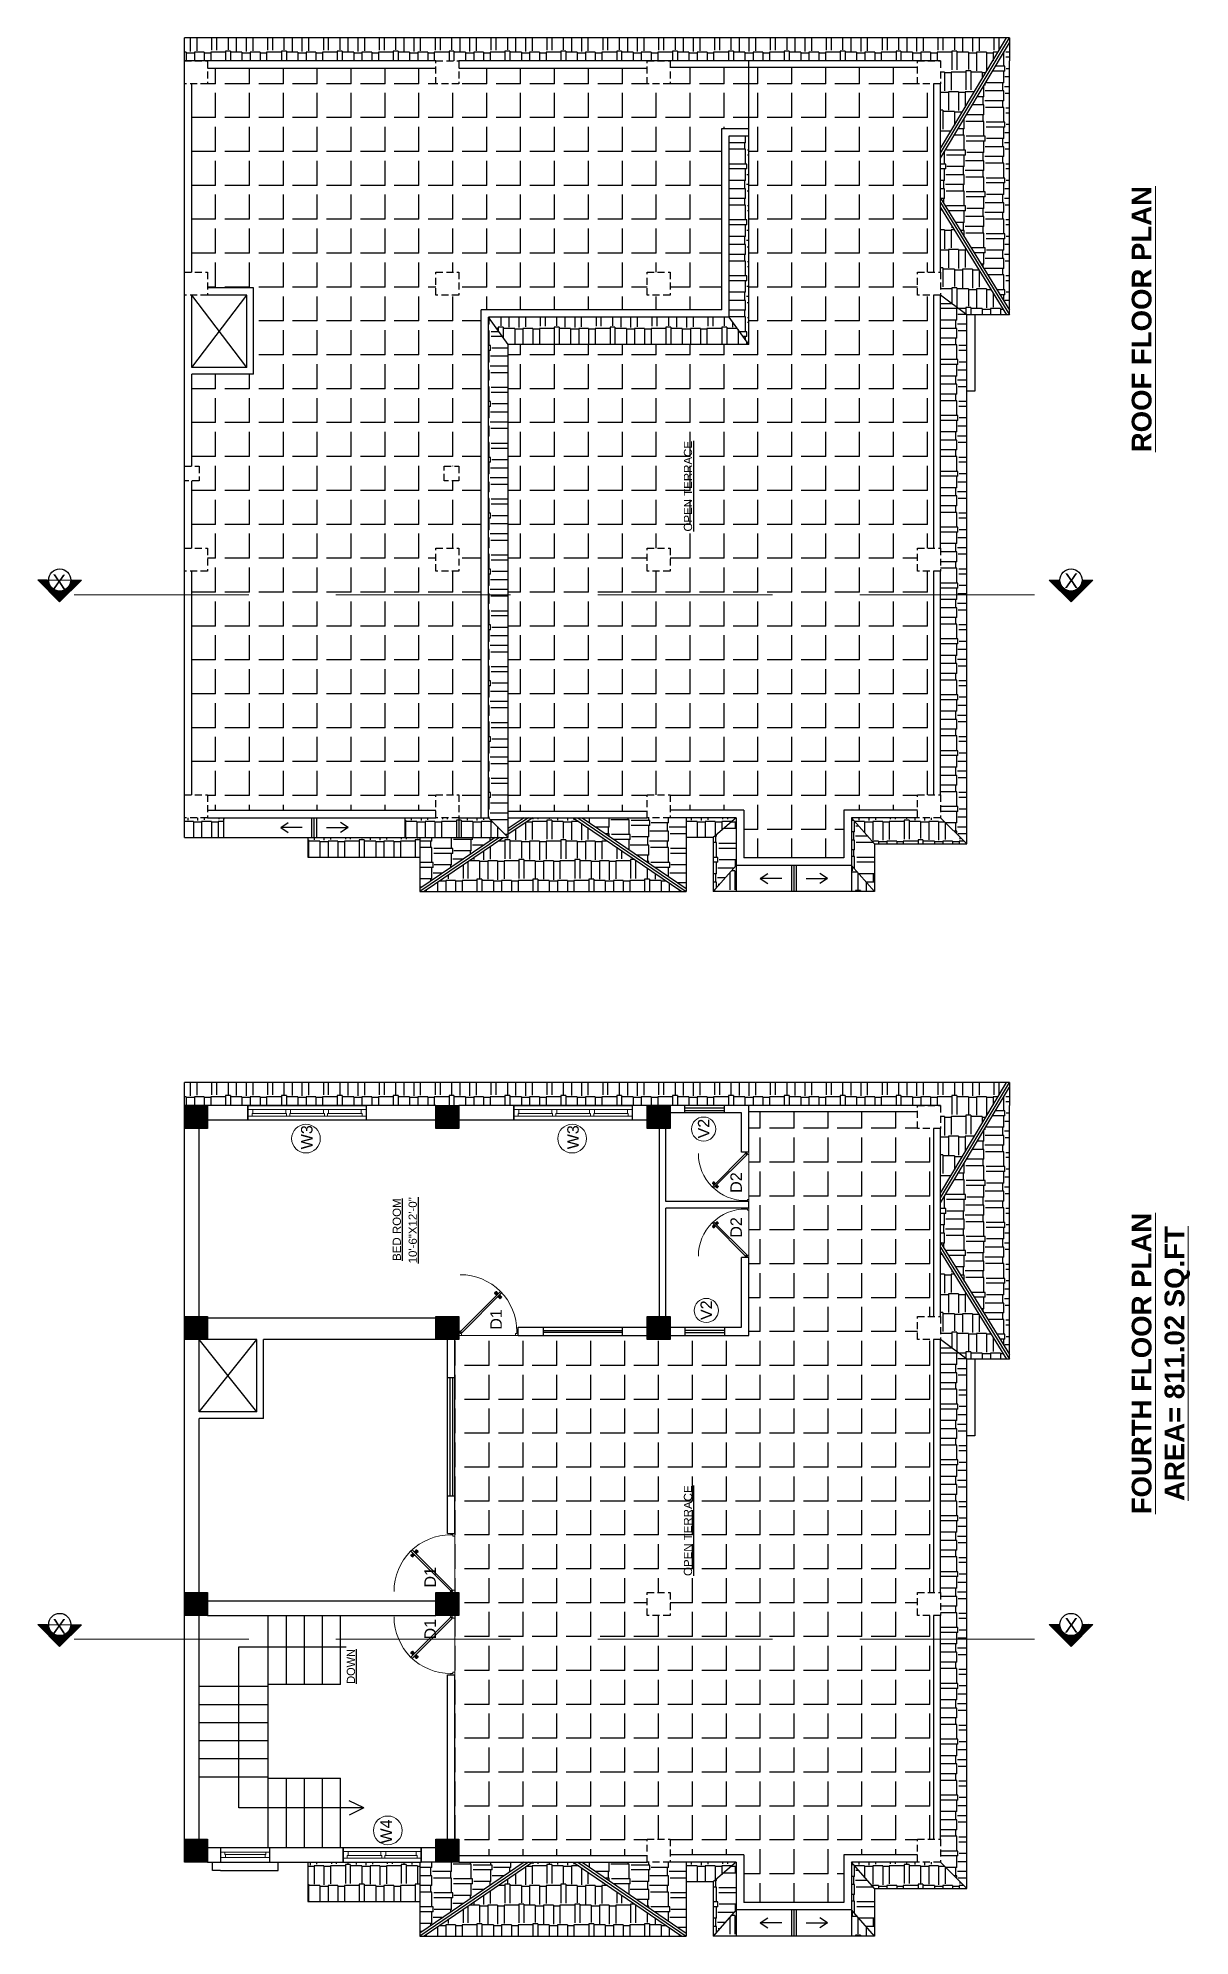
# Model space of a CAD drawing. Header units: inches. Extents: x 1397 to 20304, y -27267 to -746.
# Drawn here: x 13677 to 14378, y -17411 to -16256 of the extents above; entities that cross this region are included whole.
import ezdxf

# ---------------------------------------------------------------- set-up
doc = ezdxf.new("R2010")
doc.units = ezdxf.units.IN
doc.header["$LTSCALE"] = 17
doc.header["$MEASUREMENT"] = 0
doc.linetypes.add('21_FP_00$0$HIDDEN', pattern=[0.375, 0.25, -0.125])
doc.linetypes.add('PHANTOM2', pattern=[1.25, 0.625, -0.125, 0.125, -0.125, 0.125, -0.125])
for name, color, linetype, lineweight in [('25 BOT BAR', 12, 'Continuous', 25), ('aa_section_line', 2, 'PHANTOM2', 13), ('DOOR & WIN', 1, 'Continuous', 25), ('OUTLINE', 1, 'Continuous', 25), ('PUERTAS', 7, 'Continuous', 9), ('TEXT', 231, 'Continuous', 20), ('WINDOW FRAME PLAN', 162, 'Continuous', 18)]:
    doc.layers.add(name, color=color, linetype=linetype, lineweight=lineweight)
doc.layers.add('A-Sect-Iden', color=111, linetype='Continuous')
doc.styles.add('DIMTEXT', font='arial.ttf', dxfattribs={"height": 6})
doc.styles.add('HEADING', font='swissel.ttf')
pattern_1 = [(180, (-7395.324, -27376.466), (-25.5, -12), [6, -5, 7, -3, 9, -4]), (180, (-7401.324, -27376.966), (-25.5, -12), [5, -19, 4, -6]), (180, (-7413.324, -27375.716), (-25.5, -12), [3, -31]), (270, (-7395.324, -27376.466), (8.5, -12), [11.5, -36.5]), (270, (-7401.324, -27376.466), (8.5, -12), [11.25, -36.75]), (270, (-7406.324, -27376.466), (8.5, -12), [10.5, -37.5]), (270, (-7413.324, -27375.716), (8.5, -12), [11.5, -36.5]), (270, (-7416.324, -27375.716), (8.5, -12), [11.5, -36.5]), (270, (-7425.324, -27376.466), (8.5, -12), [11, -37])]
pattern_2 = [(90, (-7395.324, -27376.466), (-12, 25.5), [6, -5, 7, -3, 9, -4]), (90, (-7395.824, -27370.466), (-12, 25.5), [5, -19, 4, -6]), (90, (-7394.574, -27358.466), (-12, 25.5), [3, -31]), (180, (-7395.324, -27376.466), (-12, -8.5), [11.5, -36.5]), (180, (-7395.324, -27370.466), (-12, -8.5), [11.25, -36.75]), (180, (-7395.324, -27365.466), (-12, -8.5), [10.5, -37.5]), (180, (-7394.574, -27358.466), (-12, -8.5), [11.5, -36.5]), (180, (-7394.574, -27355.466), (-12, -8.5), [11.5, -36.5]), (180, (-7395.324, -27346.466), (-12, -8.5), [11, -37])]
pattern_3 = [(90, (-4627.926, -27376.466), (-12, 25.5), [6, -5, 7, -3, 9, -4]), (90, (-4628.426, -27370.466), (-12, 25.5), [5, -19, 4, -6]), (90, (-4627.176, -27358.466), (-12, 25.5), [3, -31]), (180, (-4627.926, -27376.466), (-12, -8.5), [11.5, -36.5]), (180, (-4627.926, -27370.466), (-12, -8.5), [11.25, -36.75]), (180, (-4627.926, -27365.466), (-12, -8.5), [10.5, -37.5]), (180, (-4627.176, -27358.466), (-12, -8.5), [11.5, -36.5]), (180, (-4627.176, -27355.466), (-12, -8.5), [11.5, -36.5]), (180, (-4627.926, -27346.466), (-12, -8.5), [11, -37])]
pattern_4 = [(180, (-4627.926, -27376.466), (-25.5, -12), [6, -5, 7, -3, 9, -4]), (180, (-4633.926, -27376.966), (-25.5, -12), [5, -19, 4, -6]), (180, (-4645.926, -27375.716), (-25.5, -12), [3, -31]), (270, (-4627.926, -27376.466), (8.5, -12), [11.5, -36.5]), (270, (-4633.926, -27376.466), (8.5, -12), [11.25, -36.75]), (270, (-4638.926, -27376.466), (8.5, -12), [10.5, -37.5]), (270, (-4645.926, -27375.716), (8.5, -12), [11.5, -36.5]), (270, (-4648.926, -27375.716), (8.5, -12), [11.5, -36.5]), (270, (-4657.926, -27376.466), (8.5, -12), [11, -37])]
pattern_5 = [(180, (-6502.005, -28223.388), (-25.5, -12), [6, -5, 7, -3, 9, -4]), (180, (-6508.005, -28223.888), (-25.5, -12), [5, -19, 4, -6]), (180, (-6520.005, -28222.638), (-25.5, -12), [3, -31]), (270, (-6502.005, -28223.3884), (8.5, -12), [11.5, -36.5]), (270, (-6508.005, -28223.3884), (8.5, -12), [11.25, -36.75]), (270, (-6513.005, -28223.3884), (8.5, -12), [10.5, -37.5]), (270, (-6520.005, -28222.6384), (8.5, -12), [11.5, -36.5]), (270, (-6523.005, -28222.6384), (8.5, -12), [11.5, -36.5]), (270, (-6532.005, -28223.3884), (8.5, -12), [11, -37])]
pattern_6 = [(90, (-6502.005, -28223.388), (-12, 25.5), [6, -5, 7, -3, 9, -4]), (90, (-6502.505, -28217.388), (-12, 25.5), [5, -19, 4, -6]), (90, (-6501.255, -28205.388), (-12, 25.5), [3, -31]), (180, (-6502.005, -28223.3884), (-12, -8.5), [11.5, -36.5]), (180, (-6502.005, -28217.3884), (-12, -8.5), [11.25, -36.75]), (180, (-6502.005, -28212.3884), (-12, -8.5), [10.5, -37.5]), (180, (-6501.255, -28205.3884), (-12, -8.5), [11.5, -36.5]), (180, (-6501.255, -28202.3884), (-12, -8.5), [11.5, -36.5]), (180, (-6502.005, -28193.3884), (-12, -8.5), [11, -37])]
pattern_7 = [(90, (-8572.38, -26740.841), (-12, 25.5), [6, -5, 7, -3, 9, -4]), (90, (-8572.88, -26734.841), (-12, 25.5), [5, -19, 4, -6]), (90, (-8571.63, -26722.841), (-12, 25.5), [3, -31]), (180, (-8572.3795, -26740.841), (-12, -8.5), [11.5, -36.5]), (180, (-8572.3795, -26734.841), (-12, -8.5), [11.25, -36.75]), (180, (-8572.3795, -26729.841), (-12, -8.5), [10.5, -37.5]), (180, (-8571.6295, -26722.841), (-12, -8.5), [11.5, -36.5]), (180, (-8571.6295, -26719.841), (-12, -8.5), [11.5, -36.5]), (180, (-8572.3795, -26710.841), (-12, -8.5), [11, -37])]
pattern_8 = [(90, (-8572.38, -26740.84), (-20.625, 1e-15), [15, -5.625]), (180, (-8572.38, -26740.84), (-3e-15, -20.625), [15, -5.625])]
pattern_9 = [(180, (-7395.324, -26740.841), (-25.5, -12), [6, -5, 7, -3, 9, -4]), (180, (-7401.324, -26741.341), (-25.5, -12), [5, -19, 4, -6]), (180, (-7413.324, -26740.091), (-25.5, -12), [3, -31]), (270, (-7395.324, -26740.841), (8.5, -12), [11.5, -36.5]), (270, (-7401.324, -26740.841), (8.5, -12), [11.25, -36.75]), (270, (-7406.324, -26740.841), (8.5, -12), [10.5, -37.5]), (270, (-7413.324, -26740.091), (8.5, -12), [11.5, -36.5]), (270, (-7416.324, -26740.091), (8.5, -12), [11.5, -36.5]), (270, (-7425.324, -26740.841), (8.5, -12), [11, -37])]
pattern_10 = [(180, (-8572.38, -26740.841), (-25.5, -12), [6, -5, 7, -3, 9, -4]), (180, (-8578.38, -26741.341), (-25.5, -12), [5, -19, 4, -6]), (180, (-8590.38, -26740.091), (-25.5, -12), [3, -31]), (270, (-8572.3795, -26740.841), (8.5, -12), [11.5, -36.5]), (270, (-8578.3795, -26740.841), (8.5, -12), [11.25, -36.75]), (270, (-8583.3795, -26740.841), (8.5, -12), [10.5, -37.5]), (270, (-8590.3795, -26740.091), (8.5, -12), [11.5, -36.5]), (270, (-8593.3795, -26740.091), (8.5, -12), [11.5, -36.5]), (270, (-8602.3795, -26740.841), (8.5, -12), [11, -37])]
pattern_11 = [(90, (-7395.324, -26740.841), (-12, 25.5), [6, -5, 7, -3, 9, -4]), (90, (-7395.824, -26734.841), (-12, 25.5), [5, -19, 4, -6]), (90, (-7394.574, -26722.841), (-12, 25.5), [3, -31]), (180, (-7395.324, -26740.841), (-12, -8.5), [11.5, -36.5]), (180, (-7395.324, -26734.841), (-12, -8.5), [11.25, -36.75]), (180, (-7395.324, -26729.841), (-12, -8.5), [10.5, -37.5]), (180, (-7394.574, -26722.841), (-12, -8.5), [11.5, -36.5]), (180, (-7394.574, -26719.841), (-12, -8.5), [11.5, -36.5]), (180, (-7395.324, -26710.841), (-12, -8.5), [11, -37])]
pattern_12 = [(90, (-4627.926, -26740.841), (-12, 25.5), [6, -5, 7, -3, 9, -4]), (90, (-4628.426, -26734.841), (-12, 25.5), [5, -19, 4, -6]), (90, (-4627.176, -26722.841), (-12, 25.5), [3, -31]), (180, (-4627.926, -26740.841), (-12, -8.5), [11.5, -36.5]), (180, (-4627.926, -26734.841), (-12, -8.5), [11.25, -36.75]), (180, (-4627.926, -26729.841), (-12, -8.5), [10.5, -37.5]), (180, (-4627.176, -26722.841), (-12, -8.5), [11.5, -36.5]), (180, (-4627.176, -26719.841), (-12, -8.5), [11.5, -36.5]), (180, (-4627.926, -26710.841), (-12, -8.5), [11, -37])]
pattern_13 = [(180, (-4627.926, -26740.841), (-25.5, -12), [6, -5, 7, -3, 9, -4]), (180, (-4633.926, -26741.341), (-25.5, -12), [5, -19, 4, -6]), (180, (-4645.926, -26740.091), (-25.5, -12), [3, -31]), (270, (-4627.926, -26740.841), (8.5, -12), [11.5, -36.5]), (270, (-4633.926, -26740.841), (8.5, -12), [11.25, -36.75]), (270, (-4638.926, -26740.841), (8.5, -12), [10.5, -37.5]), (270, (-4645.926, -26740.091), (8.5, -12), [11.5, -36.5]), (270, (-4648.926, -26740.091), (8.5, -12), [11.5, -36.5]), (270, (-4657.926, -26740.841), (8.5, -12), [11, -37])]
pattern_14 = [(180, (-6502.005, -27587.763), (-25.5, -12), [6, -5, 7, -3, 9, -4]), (180, (-6508.005, -27588.263), (-25.5, -12), [5, -19, 4, -6]), (180, (-6520.005, -27587.013), (-25.5, -12), [3, -31]), (270, (-6502.005, -27587.763), (8.5, -12), [11.5, -36.5]), (270, (-6508.005, -27587.763), (8.5, -12), [11.25, -36.75]), (270, (-6513.005, -27587.763), (8.5, -12), [10.5, -37.5]), (270, (-6520.005, -27587.013), (8.5, -12), [11.5, -36.5]), (270, (-6523.005, -27587.013), (8.5, -12), [11.5, -36.5]), (270, (-6532.005, -27587.763), (8.5, -12), [11, -37])]
pattern_15 = [(90, (-6502.005, -27587.763), (-12, 25.5), [6, -5, 7, -3, 9, -4]), (90, (-6502.505, -27581.763), (-12, 25.5), [5, -19, 4, -6]), (90, (-6501.255, -27569.763), (-12, 25.5), [3, -31]), (180, (-6502.005, -27587.763), (-12, -8.5), [11.5, -36.5]), (180, (-6502.005, -27581.763), (-12, -8.5), [11.25, -36.75]), (180, (-6502.005, -27576.763), (-12, -8.5), [10.5, -37.5]), (180, (-6501.255, -27569.763), (-12, -8.5), [11.5, -36.5]), (180, (-6501.255, -27566.763), (-12, -8.5), [11.5, -36.5]), (180, (-6502.005, -27557.763), (-12, -8.5), [11, -37])]

msp = doc.modelspace()

# ---------------------------------------------------------------- texts
at = {"layer": 'A-Sect-Iden', "ltscale": 0.5, "char_height": 9, "width": 12.25, "attachment_point": 5, "style": 'HEADING'}
for insert, rotation in [((13689.9, -16587.1), 359.2631), ((14305.8, -16586.4), 359.8551), ((13689.9, -17222.7), 359.2631), ((14305.8, -17222.1), 359.8551)]:
    msp.add_mtext('X', dxfattribs=dict(at, insert=insert, rotation=rotation))
at = {"layer": 'DOOR & WIN', "char_height": 5, "attachment_point": 5, "rotation": 90}
for s, insert in [('{\\fArial TUR|b0|i0|c0|p34;\\L\\C7;OPEN TERRACE}', (14072.6, -16528.9)), ('{\\fArial TUR|b0|i0|c0|p34;\\L\\C7;BED ROOM}', (13895.4, -16981.3)), ('{\\fArial TUR|b0|i0|c0|p34;\\L\\C7;10\'-6"X12\'-0"}', (13905.1, -16981.7)), ('{\\fArial TUR|b0|i0|c0|p34;\\L\\C7;OPEN TERRACE}', (14072.6, -17164.5)), ('{\\L\\C7;DOWN}', (13867.5, -17247.1))]:
    msp.add_mtext(s, dxfattribs=dict(at, insert=insert))
at = {"layer": 'TEXT', "style": 'DIMTEXT'}
for s, p in [('W3', (13844.1, -16932.4)), ('W3', (14006.1, -16932.4)), ('V2', (14085.6, -16925.8)), ('D2', (14105.4, -16958.9)), ('D2', (14105.4, -16986.2)), ('V2', (14087.2, -17036.3)), ('D1', (13959.3, -17042.2)), ('D1', (13919.2, -17199.1)), ('D1', (13919.2, -17230.7)), ('W4', (13892.4, -17354.9))]:
    msp.add_text(s, height=7, rotation=90, dxfattribs=at).set_placement(p)
at = {"layer": 'TEXT', "char_height": 12, "width": 396.298, "attachment_point": 2, "rotation": 90}
for s, insert in [('{\\fArial|b1|i0|c0|p34;\\LROOF FLOOR PLAN }', (14342.6, -16427.2)), ('{\\fArial|b1|i0|c0|p34;\\LFOURTH FLOOR PLAN \\PAREA= 811.02 SQ.FT}', (14342.6, -17062.8))]:
    msp.add_mtext(s, dxfattribs=dict(at, insert=insert))

# ---------------------------------------------------------------- blocks, each defined once
blk = doc.blocks.new('ffddd')
at = {"layer": 'DOOR & WIN'}
for p, q in [((-13345.3, -2388.1), (-13345.3, -2316.1)), ((-13336.3, -2316.1), (-13345.3, -2316.1)), ((-13336.3, -2316.1), (-13336.3, -2388.1)), ((-13336.3, -2388.1), (-13345.3, -2388.1)), ((-13336.3, -2388.1), (-13345.3, -2388.1))]:
    blk.add_line(p, q, dxfattribs=at)
at = {"layer": 'WINDOW FRAME PLAN'}
for p, q in [((-13342.8, -2316.1), (-13342.8, -2318.6)), ((-13342.8, -2385.6), (-13342.8, -2318.6)), ((-13342.8, -2318.6), (-13341.3, -2318.6)), ((-13341.3, -2318.6), (-13341.3, -2319.1)), ((-13341.3, -2319.1), (-13341.3, -2339.6)), ((-13341.3, -2319.1), (-13338.8, -2319.1)), ((-13338.8, -2316.1), (-13338.8, -2319.1)), ((-13338.8, -2319.1), (-13338.8, -2385.1)), ((-13342.8, -2339.6), (-13341.3, -2339.6)), ((-13342.8, -2341.6), (-13341.3, -2341.6)), ((-13341.3, -2339.1), (-13338.8, -2339.1)), ((-13341.3, -2341.6), (-13341.3, -2342.1)), ((-13341.3, -2341.6), (-13341.3, -2362.6)), ((-13341.3, -2342.1), (-13338.8, -2342.1)), ((-13342.8, -2362.6), (-13341.3, -2362.6)), ((-13342.8, -2364.6), (-13341.3, -2364.6)), ((-13341.3, -2362.1), (-13338.8, -2362.1)), ((-13341.3, -2362.6), (-13341.3, -2362.1)), ((-13341.3, -2364.6), (-13341.3, -2385.6)), ((-13341.3, -2365.1), (-13338.8, -2365.1)), ((-13342.8, -2388.1), (-13342.8, -2385.6)), ((-13342.8, -2385.6), (-13341.3, -2385.6)), ((-13341.3, -2385.1), (-13338.8, -2385.1)), ((-13341.3, -2385.6), (-13341.3, -2385.1)), ((-13338.8, -2388.1), (-13338.8, -2385.1))]:
    blk.add_line(p, q, dxfattribs=at)
blk = doc.blocks.new('3ft')
at = {"layer": 'PUERTAS', "color": 6}
for p, q in [((1, 2.5), (25.2, 26.7)), ((26, 25.9), (1.8, 1.6)), ((26, 25.9), (25.2, 26.7)), ((0, 2.4), (0, 0)), ((0.7, 2.4), (0, 2.4)), ((1.6, 0), (0, 0)), ((0.7, 1.5), (0.7, 2.4)), ((0.8, 1.5), (0.7, 1.5)), ((0.8, 1.5), (0.8, 2.4)), ((0.8, 1.2), (0.8, 1.5)), ((1.6, 1.2), (0.8, 1.2)), ((1.6, 1.8), (0.9, 2.5)), ((1.6, 1.9), (1, 2.5)), ((1.6, 1.9), (1.6, 1.8)), ((1.8, 1.6), (1.6, 1.8)), ((1.6, 0), (1.6, 1.2)), ((34.4, 0), (34.4, 1.2)), ((34.4, 1.2), (35.2, 1.2)), ((34.4, 0), (36, 0)), ((35.2, 1.2), (35.2, 2.4)), ((35.2, 2.4), (36, 2.4)), ((36, 0), (36, 2.4))]:
    blk.add_line(p, q, dxfattribs=at)
at = {"layer": 'PUERTAS', "color": 8}
for p, q in [((22.6, 24.9), (21.6, 25.7)), ((22.6, 25), (21.7, 25.7)), ((22.7, 25.1), (21.8, 25.9)), ((22.1, 26.3), (22, 26.1)), ((22.9, 25.2), (22, 26.1)), ((22.1, 26.3), (22.3, 26.4)), ((22.3, 26.4), (22.3, 26.4)), ((23.2, 25.5), (22.3, 26.4)), ((23.3, 25.7), (22.5, 26.6)), ((23.5, 25.8), (22.7, 26.8)), ((23.4, 25.8), (22.7, 26.7)), ((22.7, 24.3), (23, 24.8)), ((23, 25), (22.8, 25.1)), ((23, 25), (22.9, 25.2)), ((23, 25), (22.9, 25.1)), ((22.9, 24.5), (23.1, 24.9)), ((23.1, 25.1), (23, 25.2)), ((23.1, 24.8), (23.2, 25)), ((23.3, 25.3), (23.2, 25.4)), ((23.4, 25.4), (23.3, 25.6)), ((23.4, 25.4), (23.3, 25.5)), ((23.4, 25.4), (23.3, 25.5)), ((23.3, 24.9), (23.3, 25.1)), ((23.5, 25.1), (23.3, 25.1)), ((23.6, 25.3), (23.4, 25.2)), ((23.9, 25.5), (23.5, 25.3)), ((24.1, 25.7), (23.6, 25.4)), ((23.6, 23.4), (24.1, 23.7)), ((23.8, 23.6), (24.2, 23.8)), ((24.1, 23.8), (24.3, 23.9)), ((24.2, 24), (24.4, 24)), ((24.2, 23.3), (25, 22.3)), ((24.3, 23.7), (24.4, 23.6)), ((24.3, 23.7), (24.5, 23.6)), ((24.3, 23.6), (24.4, 23.5)), ((24.3, 23.3), (25.1, 22.4)), ((24.4, 24.2), (24.4, 24)), ((24.4, 23.8), (24.5, 23.7)), ((24.4, 23.4), (25.2, 22.5)), ((24.6, 24.3), (24.5, 24.1)), ((24.5, 23.6), (25.4, 22.7)), ((24.8, 24.6), (24.6, 24.2)), ((24.6, 24), (24.7, 23.9)), ((25, 24.8), (24.7, 24.3)), ((24.7, 24.1), (24.8, 23.9)), ((24.7, 24.1), (24.8, 24)), ((24.8, 24.1), (24.9, 24)), ((24.8, 23.8), (25.7, 23)), ((25, 24), (25.9, 23.2)), ((25.1, 24.2), (26.1, 23.4)), ((25.1, 24.1), (26, 23.3)), ((25.6, 22.8), (25.4, 22.7)), ((25.6, 22.8), (25.7, 23)), ((25.7, 23), (25.7, 23)), ((0, 0), (36, 0))]:
    blk.add_line(p, q, dxfattribs=at)
at = {"layer": 'PUERTAS', "color": 1}
for p, q in [((21.7, 25.8), (22.1, 26.3)), ((21.7, 25.7), (22.2, 26.2)), ((21.7, 25.8), (21.7, 25.8)), ((22.5, 25), (21.7, 25.6)), ((22.6, 26.7), (22.1, 26.3)), ((22.7, 26.7), (22.2, 26.2)), ((22.6, 26.7), (22.6, 26.7)), ((22.6, 25), (23, 25.4)), ((22.6, 24.3), (22.9, 24.7)), ((22.6, 24.1), (22.6, 24.1)), ((22.7, 25.1), (22.7, 25.1)), ((23.4, 25.9), (22.8, 26.7)), ((22.8, 25.1), (23.1, 25.3)), ((22.9, 25), (22.8, 25.1)), ((22.9, 24.9), (23.2, 25.2)), ((22.9, 24.8), (22.9, 24.8)), ((22.9, 24.7), (22.9, 24.7)), ((23.4, 25.8), (23, 25.4)), ((23.3, 25.6), (23.1, 25.3)), ((23.5, 25.5), (23.2, 25.2)), ((23.3, 25.7), (23.3, 25.7)), ((23.4, 25.5), (23.3, 25.6)), ((23.4, 23.3), (23.4, 23.3)), ((23.6, 25.5), (23.6, 25.5)), ((23.6, 23.3), (24, 23.6)), ((24.1, 25.8), (23.7, 25.5)), ((23.7, 25.5), (23.7, 25.5)), ((24, 23.6), (24, 23.6)), ((24.1, 23.6), (24.1, 23.6)), ((24.3, 25.8), (24.3, 25.8)), ((24.3, 23.6), (24.5, 23.9)), ((24.3, 23.3), (24.7, 23.7)), ((24.3, 23.6), (24.4, 23.5)), ((24.3, 23.2), (24.9, 22.4)), ((24.4, 23.5), (24.6, 23.8)), ((24.4, 23.4), (24.4, 23.4)), ((24.8, 24.1), (24.5, 23.9)), ((24.9, 24), (24.6, 23.8)), ((25.1, 24.1), (24.7, 23.7)), ((25.1, 24.8), (24.8, 24.4)), ((24.8, 24.4), (24.8, 24.4)), ((24.8, 24.3), (24.8, 24.3)), ((24.8, 24.1), (24.9, 24)), ((25, 24), (25, 24)), ((25.1, 25), (25.1, 25)), ((25.2, 24.1), (26, 23.5)), ((26, 23.4), (25.5, 22.9)), ((26, 23.3), (25.6, 22.8)), ((26, 23.3), (26, 23.3)), ((25, 22.4), (25.5, 22.9)), ((25.1, 22.4), (25.6, 22.8)), ((25.1, 22.4), (25.1, 22.4))]:
    blk.add_line(p, q, dxfattribs=at)
at = {"layer": 'PUERTAS', "color": 2}
for p, q in [((22, 26.1), (22, 26.1)), ((25.4, 22.7), (25.4, 22.7))]:
    blk.add_line(p, q, dxfattribs=at)
at = {"layer": 'PUERTAS', "color": 6}
for radius in [0.155, 0.0752]:
    blk.add_circle((0.8, 2.6), radius, dxfattribs=at)
blk.add_arc((0.8, 2.6), 34.4, 359.7285, 90.0333, dxfattribs=at)
at = {"layer": 'PUERTAS', "color": 1}
for centre, start, end in [((22.5, 25), 231.0764, 315), ((22.7, 24.2), 135, 225), ((22.7, 26.7), 38.9236, 135), ((22.8, 25.1), 225, 315), ((23, 24.9), 135, 219.7428), ((22.9, 24.8), 315, 39.7428), ((23.3, 25.6), 315, 45), ((23.4, 25.9), 315, 38.9236), ((23.5, 23.4), 225, 315), ((23.5, 25.4), 50.2572, 135), ((23.6, 25.5), 230.2572, 315), ((24.1, 23.6), 50.2572, 135), ((24.2, 25.7), 45, 135), ((24.2, 23.7), 230.2572, 315), ((24.3, 23.2), 135, 218.9236), ((24.4, 23.5), 135, 225), ((24.8, 24.3), 135, 219.7428), ((24.7, 24.2), 315, 39.7428), ((24.9, 24), 45, 135), ((25, 24.9), 315, 45), ((25.2, 24.1), 51.0764, 135), ((26, 23.4), 315, 51.0764), ((25, 22.4), 218.9236, 315)]:
    blk.add_arc(centre, 0.08, start, end, dxfattribs=at)
blk = doc.blocks.new('*U2802')
at = {"color": 3, "xscale": -1}
blk.add_blockref('3ft', (42, 0), dxfattribs=at)
blk = doc.blocks.new('*U2795')
at = {"color": 3, "xscale": -1}
blk.add_blockref('3ft', (42, 0), dxfattribs=at)
blk = doc.blocks.new("W4'")
at = {"layer": '25 BOT BAR'}
for p, q in [((9894.3, -8421.4), (9894.3, -8468.9)), ((9903.3, -8421.4), (9903.3, -8468.9))]:
    blk.add_line(p, q, dxfattribs=at)
at = {"layer": 'DOOR & WIN'}
blk.add_line((9903.3, -8421.4), (9894.3, -8421.4), dxfattribs=at)
at = {"layer": 'OUTLINE'}
blk.add_line((9903.3, -8468.9), (9894.3, -8468.9), dxfattribs=at)
at = {"layer": 'WINDOW FRAME PLAN'}
for p, q in [((9896.8, -8421.4), (9896.8, -8423.9)), ((9896.8, -8468.9), (9896.8, -8423.9)), ((9896.8, -8423.9), (9898.3, -8423.9)), ((9898.3, -8423.9), (9898.3, -8424.4)), ((9898.3, -8424.4), (9898.3, -8444.9)), ((9898.3, -8424.4), (9900.8, -8424.4)), ((9900.8, -8421.4), (9900.8, -8424.4)), ((9900.8, -8424.4), (9900.8, -8468.9)), ((9896.8, -8444.9), (9898.3, -8444.9)), ((9896.8, -8446.9), (9898.3, -8446.9)), ((9898.3, -8444.4), (9900.8, -8444.4)), ((9898.3, -8446.9), (9898.3, -8447.4)), ((9898.3, -8446.9), (9898.3, -8466.4)), ((9898.3, -8447.4), (9900.8, -8447.4)), ((9896.8, -8468.9), (9896.8, -8466.4)), ((9896.8, -8466.4), (9898.3, -8466.4)), ((9898.3, -8465.9), (9900.8, -8465.9)), ((9898.3, -8466.4), (9898.3, -8465.9)), ((9900.8, -8468.9), (9900.8, -8465.9))]:
    blk.add_line(p, q, dxfattribs=at)
blk = doc.blocks.new('2ft6in')
at = {"layer": 'PUERTAS', "color": 2}
for p, q in [((0.8, 2.1), (21, 22.3)), ((21.7, 21.6), (1.5, 1.4)), ((18.3, 21.8), (18.3, 21.8)), ((21.7, 21.6), (21, 22.3)), ((21.2, 18.9), (21.2, 18.9)), ((0, 2), (0, 0)), ((0.6, 2), (0, 2)), ((1.3, 0), (0, 0)), ((0.6, 1.3), (0.6, 2)), ((0.7, 1.3), (0.6, 1.3)), ((0.7, 1.3), (0.7, 2)), ((0.7, 1), (0.7, 1.3)), ((1.3, 1), (0.7, 1)), ((1.4, 1.6), (0.8, 2.1)), ((1.3, 1.5), (0.8, 2.1)), ((1.4, 1.6), (1.3, 1.5)), ((1.5, 1.4), (1.3, 1.5)), ((1.3, 0), (1.3, 1)), ((28.7, 0), (28.7, 1)), ((28.7, 1), (29.3, 1)), ((28.7, 0), (30, 0)), ((29.3, 1), (29.3, 2)), ((29.3, 2), (30, 2)), ((30, 0), (30, 2))]:
    blk.add_line(p, q, dxfattribs=at)
at = {"layer": 'PUERTAS', "color": 8}
for p, q in [((18.8, 20.8), (18, 21.4)), ((18.9, 20.8), (18.1, 21.5)), ((19, 20.9), (18.2, 21.6)), ((18.4, 21.9), (18.3, 21.8)), ((19.1, 21), (18.3, 21.7)), ((18.4, 21.9), (18.6, 22)), ((18.6, 22), (18.6, 22)), ((19.3, 21.3), (18.6, 22)), ((19.4, 21.4), (18.8, 22.1)), ((19.6, 21.5), (18.9, 22.3)), ((19.5, 21.5), (18.9, 22.3)), ((18.9, 20.3), (19.2, 20.7)), ((19.1, 20.8), (19, 20.9)), ((19.2, 20.9), (19.1, 21)), ((19.1, 20.8), (19.1, 20.9)), ((19.1, 20.4), (19.3, 20.8)), ((19.3, 20.9), (19.2, 21)), ((19.4, 21.1), (19.3, 21.2)), ((19.3, 20.6), (19.3, 20.8)), ((19.5, 21.2), (19.4, 21.3)), ((19.5, 21.2), (19.4, 21.3)), ((19.5, 21.1), (19.4, 21.2)), ((19.4, 20.8), (19.4, 20.9)), ((19.6, 20.9), (19.4, 20.9)), ((19.7, 21.1), (19.5, 21)), ((20.1, 21.4), (19.6, 21.1)), ((19.9, 21.2), (19.6, 21.1)), ((19.7, 19.5), (20.1, 19.8)), ((19.9, 19.7), (20.2, 19.8)), ((20.1, 19.9), (20.3, 19.9)), ((20.2, 20), (20.3, 20)), ((20.2, 19.7), (20.3, 19.6)), ((20.2, 19.7), (20.3, 19.6)), ((20.2, 19.4), (20.9, 18.7)), ((20.2, 19.4), (20.8, 18.6)), ((20.3, 20.1), (20.4, 20)), ((20.3, 19.8), (20.4, 19.7)), ((20.3, 19.5), (21, 18.8)), ((20.5, 20.3), (20.4, 20.1)), ((20.4, 19.8), (20.4, 19.7)), ((20.7, 20.5), (20.5, 20.2)), ((20.5, 20), (20.6, 19.9)), ((20.5, 19.6), (21.1, 18.9)), ((20.8, 20.6), (20.6, 20.2)), ((20.6, 20.1), (20.7, 20)), ((20.6, 20.1), (20.7, 20)), ((20.6, 20), (20.7, 20)), ((20.7, 19.9), (21.4, 19.2)), ((20.8, 20), (21.6, 19.3)), ((20.9, 20.1), (21.7, 19.5)), ((21, 20.1), (21.7, 19.5)), ((21.3, 19), (21.2, 18.9)), ((21.3, 19), (21.4, 19.1)), ((21.4, 19.2), (21.4, 19.1)), ((0, 0), (30, 0))]:
    blk.add_line(p, q, dxfattribs=at)
at = {"layer": 'PUERTAS', "color": 1}
for p, q in [((18.1, 21.5), (18.5, 21.9)), ((18.1, 21.4), (18.5, 21.9)), ((18.1, 21.5), (18.1, 21.5)), ((18.7, 20.8), (18.1, 21.3)), ((18.9, 22.3), (18.5, 21.9)), ((18.8, 22.2), (18.5, 21.9)), ((18.8, 22.2), (18.8, 22.2)), ((18.8, 20.8), (19.2, 21.2)), ((18.8, 20.2), (19.1, 20.6)), ((18.9, 20.1), (18.8, 20.1)), ((18.9, 20.9), (18.9, 20.9)), ((19.5, 21.6), (19, 22.3)), ((19, 20.9), (19.2, 21.1)), ((19.1, 20.8), (19, 20.9)), ((19.1, 20.8), (19.3, 21)), ((19.1, 20.7), (19.1, 20.7)), ((19.1, 20.6), (19.1, 20.6)), ((19.5, 21.5), (19.2, 21.2)), ((19.5, 21.3), (19.2, 21.1)), ((19.5, 21.2), (19.3, 21)), ((19.4, 21.4), (19.5, 21.4)), ((19.5, 21.2), (19.4, 21.3)), ((19.5, 19.4), (19.5, 19.4)), ((19.6, 21.2), (19.6, 21.2)), ((19.6, 19.4), (20, 19.7)), ((20.1, 21.5), (19.7, 21.2)), ((19.7, 21.2), (19.7, 21.2)), ((20, 19.7), (20, 19.7)), ((20.1, 19.7), (20.1, 19.7)), ((20.2, 21.5), (20.2, 21.5)), ((20.2, 19.7), (20.4, 19.9)), ((20.2, 19.4), (20.6, 19.8)), ((20.2, 19.7), (20.3, 19.6)), ((20.2, 19.3), (20.8, 18.6)), ((20.3, 19.6), (20.5, 19.8)), ((20.3, 19.5), (20.3, 19.5)), ((20.6, 20.1), (20.4, 19.9)), ((20.7, 20), (20.5, 19.8)), ((20.7, 20.2), (20.6, 20.2)), ((20.9, 20.1), (20.6, 19.8)), ((20.6, 20.1), (20.7, 20)), ((20.9, 20.7), (20.7, 20.3)), ((20.7, 20.3), (20.7, 20.3)), ((20.8, 20), (20.8, 20)), ((20.9, 20.8), (20.9, 20.8)), ((20.9, 18.6), (21.3, 19.1)), ((20.9, 18.7), (21.3, 19)), ((20.9, 18.7), (20.9, 18.7)), ((21, 20.1), (21.7, 19.6)), ((21.7, 19.5), (21.3, 19.1)), ((21.7, 19.4), (21.3, 19)), ((21.6, 19.4), (21.7, 19.4))]:
    blk.add_line(p, q, dxfattribs=at)
at = {"layer": 'PUERTAS', "color": 2}
for radius in [0.129, 0.0627]:
    blk.add_circle((0.7, 2.1), radius, dxfattribs=at)
at = {"layer": 'PUERTAS', "color": 8}
blk.add_arc((0.7, 2.1), 28.7, 359.7285, 90.0333, dxfattribs=at)
at = {"layer": 'PUERTAS', "color": 1}
for centre, start, end in [((18.8, 20.8), 231.0764, 315), ((18.9, 20.2), 135, 225), ((18.9, 22.2), 38.9236, 135), ((19, 20.9), 225, 315), ((19.2, 20.7), 135, 219.7428), ((19.1, 20.6), 315, 39.7428), ((19.5, 21.6), 315, 38.9236), ((19.4, 21.4), 315, 45), ((19.6, 21.2), 50.2572, 135), ((19.6, 19.5), 225, 315), ((19.7, 21.3), 230.2572, 315), ((20.1, 19.6), 50.2572, 135), ((20.2, 21.4), 45, 135), ((20.2, 19.7), 230.2572, 315), ((20.3, 19.4), 135, 218.9236), ((20.4, 19.5), 135, 225), ((20.7, 20.3), 135, 219.7428), ((20.6, 20.2), 315, 39.7428), ((20.8, 20), 45, 135), ((20.8, 18.7), 218.9236, 315), ((20.9, 20.7), 315, 45), ((21, 20.1), 51.0764, 135), ((21.7, 19.5), 315, 51.0764)]:
    blk.add_arc(centre, 0.0667, start, end, dxfattribs=at)
blk = doc.blocks.new('*U3074')
at = {"color": 3}
blk.add_blockref('2ft6in', (0, 0), dxfattribs=at)

# ---------------------------------------------------------------- hatches: boundary and pattern name
at = {"layer": 'A-Sect-Iden', "ltscale": 0.5}
h = msp.add_hatch(dxfattribs=at)
h.set_pattern_fill('ANSI37', color=2, scale=5, angle=90, style=0)
h.set_pattern_definition([(135, (19871.80974, -42435.0943), (-0.441941738, -0.441941738), []), (225, (19871.80974, -42435.0943), (0.441941738, -0.441941738), [])])
h.paths.add_polyline_path([(13697, -16586.1), (13703.5, -16586.2), (13690.2, -16599.3), (13677.1, -16585.9), (13683.5, -16585.9, 1)])
h = msp.add_hatch(dxfattribs=at)
h.set_pattern_fill('ANSI37', color=2, scale=5, angle=90, style=0)
h.set_pattern_definition([(135, (20487.18365, -42435.0697), (-0.441941738, -0.441941738), []), (225, (20487.18365, -42435.0697), (0.441941738, -0.441941738), [])])
h.paths.add_polyline_path([(14312.4, -16586), (14318.9, -16586), (14305.7, -16599.2), (14292.4, -16586), (14298.9, -16586, 1)])
h = msp.add_hatch(dxfattribs=at)
h.set_pattern_fill('ANSI37', color=2, scale=5, angle=90, style=0)
h.set_pattern_definition([(135, (19871.80974, -43070.7194), (-0.441941738, -0.441941738), []), (225, (19871.80974, -43070.7194), (0.441941738, -0.441941738), [])])
h.paths.add_polyline_path([(13697, -17221.7), (13703.5, -17221.8), (13690.2, -17234.9), (13677.1, -17221.5), (13683.5, -17221.6, 1)])
h = msp.add_hatch(dxfattribs=at)
h.set_pattern_fill('ANSI37', color=2, scale=5, angle=90, style=0)
h.set_pattern_definition([(135, (20487.18365, -43070.6948), (-0.441941738, -0.441941738), []), (225, (20487.18365, -43070.6948), (0.441941738, -0.441941738), [])])
h.paths.add_polyline_path([(14312.4, -17221.6), (14318.9, -17221.6), (14305.7, -17234.9), (14292.4, -17221.6), (14298.9, -17221.6, 1)])
at = {"layer": 'DOOR & WIN'}
h = msp.add_hatch(color=256, dxfattribs=at)
h.dxf.hatch_style = 1
h.paths.add_polyline_path([(13766.2, -16905.7), (13766.2, -16919.7), (13780.2, -16919.7), (13780.2, -16905.7)])
h = msp.add_hatch(color=256, dxfattribs=at)
h.dxf.hatch_style = 1
h.paths.add_polyline_path([(13919.2, -16905.7), (13919.2, -16919.7), (13933.2, -16919.7), (13933.2, -16905.7)])
h = msp.add_hatch(color=256, dxfattribs=at)
h.dxf.hatch_style = 1
h.paths.add_polyline_path([(14047.7, -16905.7), (14047.7, -16919.7), (14061.7, -16919.7), (14061.7, -16905.7)])
h = msp.add_hatch(color=256, dxfattribs=at)
h.dxf.hatch_style = 1
h.paths.add_polyline_path([(13766.2, -17034.2), (13766.2, -17048.2), (13780.2, -17048.2), (13780.2, -17034.2)])
h = msp.add_hatch(color=256, dxfattribs=at)
h.dxf.hatch_style = 1
h.paths.add_polyline_path([(13919.2, -17034.2), (13919.2, -17048.2), (13933.2, -17048.2), (13933.2, -17034.2)])
h = msp.add_hatch(color=256, dxfattribs=at)
h.dxf.hatch_style = 1
h.paths.add_polyline_path([(14047.7, -17034.2), (14047.7, -17048.2), (14061.7, -17048.2), (14061.7, -17034.2)])
h = msp.add_hatch(color=256, dxfattribs=at)
h.dxf.hatch_style = 1
h.paths.add_polyline_path([(13766.2, -17202.2), (13766.2, -17216.2), (13780.2, -17216.2), (13780.2, -17202.2)])
h = msp.add_hatch(color=256, dxfattribs=at)
h.dxf.hatch_style = 1
h.paths.add_polyline_path([(13919.2, -17202.2), (13919.2, -17216.2), (13933.2, -17216.2), (13933.2, -17202.2)])
h = msp.add_hatch(color=256, dxfattribs=at)
h.dxf.hatch_style = 1
h.paths.add_polyline_path([(13766.2, -17352.2), (13766.2, -17366.2), (13780.2, -17366.2), (13780.2, -17352.2)])
h = msp.add_hatch(color=256, dxfattribs=at)
h.dxf.hatch_style = 1
h.paths.add_polyline_path([(13919.2, -17352.2), (13919.2, -17366.2), (13933.2, -17366.2), (13933.2, -17352.2)])
at = {"layer": 'OUTLINE'}
h = msp.add_hatch(dxfattribs=at)
h.set_pattern_fill('AR-RSHKE', color=8, angle=180)
h.set_pattern_definition(pattern_9)
h.paths.add_polyline_path([(14226.2, -16284.1), (14226.2, -16323.4), (14266.5, -16256.1), (13766.2, -16256.1), (13766.2, -16270.1), (13780.2, -16270.1), (13919.2, -16270.1), (13933.2, -16270.1), (14226.2, -16270.1)])
h = msp.add_hatch(dxfattribs=at)
h.set_pattern_fill('AR-RSHKE', color=8, angle=90)
h.set_pattern_definition(pattern_11)
h.paths.add_polyline_path([(14268.2, -16270.1), (14268.2, -16259), (14226.2, -16329.2), (14226.2, -16353.5), (14268.2, -16421.7)])
h = msp.add_hatch(dxfattribs=at)
h.set_pattern_fill('ANGLE', color=8, scale=75, angle=90)
h.set_pattern_definition(pattern_8)
h.paths.add_polyline_path([(13919.2, -16726.1), (13919.2, -16716.6), (13933.2, -16716.6), (13933.2, -16730.6), (13946.7, -16730.6), (13946.7, -16595), (13770.7, -16595), (13770.7, -16716.6), (13780.2, -16716.6), (13780.2, -16726.1)])
h.paths.add_polyline_path([(13808.2, -16408.1), (13808.2, -16460.6), (13770.7, -16460.6), (13770.7, -16516.6), (13775.2, -16516.6), (13775.2, -16525.6), (13770.7, -16525.6), (13770.7, -16566.6), (13780.2, -16566.6), (13780.2, -16580.6), (13770.7, -16580.6), (13770.7, -16595), (13946.7, -16595), (13946.7, -16421.6), (14093.2, -16421.6), (14093.2, -16311.1), (14109.7, -16311.1), (14109.7, -16274.1), (14061.7, -16274.1), (14061.7, -16284.1), (14047.7, -16284.1), (14047.7, -16274.6), (13933.2, -16274.6), (13933.2, -16284.1), (13919.2, -16284.1), (13919.2, -16274.6), (13780.2, -16274.6), (13780.2, -16284.1), (13770.7, -16284.1), (13770.7, -16398.6), (13780.2, -16398.6), (13780.2, -16408.1)])
h.paths.add_polyline_path([(13919.2, -16398.6), (13933.2, -16398.6), (13933.2, -16412.6), (13919.2, -16412.6)], flags=16)
h.paths.add_polyline_path([(13924.2, -16516.6), (13933.2, -16516.6), (13933.2, -16525.6), (13924.2, -16525.6)], flags=16)
h.paths.add_polyline_path([(13919.2, -16566.6), (13933.2, -16566.6), (13933.2, -16580.6), (13919.2, -16580.6)], flags=16)
h.paths.add_polyline_path([(14047.7, -16398.6), (14061.7, -16398.6), (14061.7, -16412.6), (14047.7, -16412.6)], flags=16)
h = msp.add_hatch(dxfattribs=at)
h.set_pattern_fill('ANGLE', color=8, scale=75, angle=90)
h.set_pattern_definition(pattern_8)
h.paths.add_polyline_path([(14222.2, -16412.6), (14212.2, -16412.6), (14212.2, -16398.6), (14222.2, -16398.6), (14222.2, -16284.1), (14212.2, -16284.1), (14212.2, -16274.1), (14109.7, -16274.1), (14109.7, -16442.6), (13963.2, -16442.6), (13963.2, -16595), (14222.2, -16595), (14222.2, -16580.6), (14212.2, -16580.6), (14212.2, -16566.6), (14222.2, -16566.6)])
h.paths.add_polyline_path([(14061.7, -16566.6), (14061.7, -16580.6), (14047.7, -16580.6), (14047.7, -16566.6)], flags=16)
h.paths.add_polyline_path([(14077.4, -16557.7), (14077.4, -16500.1), (14067.1, -16500.1), (14067.1, -16557.7)], flags=24)
h = msp.add_hatch(dxfattribs=at)
h.set_pattern_fill('AR-RSHKE', color=8, angle=90)
h.set_pattern_definition(pattern_7)
h.paths.add_polyline_path([(14097.7, -16315.6), (14097.7, -16426.1), (14109.7, -16442.6), (14109.7, -16315.6)])
h = msp.add_hatch(dxfattribs=at)
h.set_pattern_fill('AR-RSHKE', color=8, angle=180)
h.set_pattern_definition(pattern_9)
h.paths.add_polyline_path([(14226.2, -16398.6), (14226.2, -16412.6), (14242.2, -16424.6), (14266.5, -16424.6), (14226.2, -16359.2)])
h = msp.add_hatch(dxfattribs=at)
h.set_pattern_fill('AR-RSHKE', color=8, angle=90)
h.set_pattern_definition(pattern_12)
h.paths.add_polyline_path([(14226.2, -16412.6), (14226.2, -16566.6), (14226.2, -16580.6), (14226.2, -16595), (14242.2, -16595), (14242.2, -16424.6)])
h = msp.add_hatch(dxfattribs=at)
h.set_pattern_fill('AR-RSHKE', color=8, angle=90)
h.set_pattern_definition(pattern_7)
h.paths.add_polyline_path([(13951.2, -16730.6), (13963.2, -16742.6), (13963.2, -16595), (13951.2, -16595)])
h.paths.add_polyline_path([(13951.2, -16595), (13963.2, -16595), (13963.2, -16442.6), (13951.2, -16426.1)])
h = msp.add_hatch(dxfattribs=at)
h.set_pattern_fill('AR-RSHKE', color=8, angle=180)
h.set_pattern_definition(pattern_10)
h.paths.add_polyline_path([(14109.7, -16442.6), (14097.7, -16426.1), (13951.2, -16426.1), (13963.2, -16442.6)])
h = msp.add_hatch(dxfattribs=at)
h.set_pattern_fill('ANGLE', color=8, scale=75, angle=90)
h.set_pattern_definition(pattern_8)
h.paths.add_polyline_path([(14106.5, -16726.1), (14106.5, -16755.1), (14167.5, -16755.1), (14167.5, -16726.1), (14212.2, -16726.1), (14212.2, -16716.6), (14222.2, -16716.6), (14222.2, -16595), (13963.2, -16595), (13963.2, -16726.6), (14047.7, -16726.6), (14047.7, -16716.6), (14061.7, -16716.6), (14061.7, -16726.1)])
h = msp.add_hatch(dxfattribs=at)
h.set_pattern_fill('AR-RSHKE', color=8, angle=90)
h.set_pattern_definition(pattern_12)
h.paths.add_polyline_path([(14226.2, -16595), (14226.2, -16716.6), (14226.2, -16730.6), (14242.2, -16746.6), (14242.2, -16595)])
h = msp.add_hatch(dxfattribs=at)
h.set_pattern_fill('AR-RSHKE', color=8, angle=180)
h.set_pattern_definition(pattern_10)
h.paths.add_polyline_path([(13790.2, -16742.6), (13790.2, -16730.6), (13780.2, -16730.6), (13766.2, -16730.6), (13766.2, -16742.6)])
h = msp.add_hatch(dxfattribs=at)
h.set_pattern_fill('AR-RSHKE', color=8, angle=180)
h.set_pattern_definition(pattern_10)
h.paths.add_polyline_path([(13963.2, -16742.6), (13951.2, -16730.6), (13900.2, -16730.6), (13900.2, -16742.6)])
h = msp.add_hatch(dxfattribs=at)
h.set_pattern_fill('AR-RSHKE', color=8, angle=180)
h.set_pattern_definition(pattern_9)
h.paths.add_polyline_path([(13963.2, -16740.7), (13963.2, -16742.6), (13960.5, -16742.6), (13912.1, -16775.6), (14068.8, -16775.6), (14002.8, -16730.6), (13978.1, -16730.6)])
h = msp.add_hatch(dxfattribs=at)
h.set_pattern_fill('AR-RSHKE', color=8, angle=90)
h.set_pattern_definition(pattern_11)
h.paths.add_polyline_path([(14047.7, -16730.6), (14008.1, -16730.6), (14071.5, -16773.7), (14071.5, -16730.6), (14061.7, -16730.6)])
h = msp.add_hatch(dxfattribs=at)
h.set_pattern_fill('AR-RSHKE', color=8, angle=180)
h.set_pattern_definition(pattern_13)
h.paths.add_polyline_path([(14071.5, -16730.6), (14071.5, -16742.6), (14088, -16742.6), (14102, -16730.6)])
h = msp.add_hatch(dxfattribs=at)
h.set_pattern_fill('AR-RSHKE', color=8, angle=90)
h.set_pattern_definition(pattern_15)
h.paths.add_polyline_path([(14102, -16730.6), (14088, -16742.6), (14088, -16775.6), (14102, -16759.6)])
h = msp.add_hatch(dxfattribs=at)
h.set_pattern_fill('AR-RSHKE', color=8, angle=180)
h.set_pattern_definition(pattern_13)
h.paths.add_polyline_path([(14172, -16730.6), (14186, -16746.6), (14242.2, -16746.6), (14226.2, -16730.6), (14212.2, -16730.6)])
h = msp.add_hatch(dxfattribs=at)
h.set_pattern_fill('AR-RSHKE', color=8, angle=90)
h.set_pattern_definition(pattern_15)
h.paths.add_polyline_path([(14172, -16759.6), (14186, -16775.6), (14186, -16746.6), (14172, -16730.6)])
h = msp.add_hatch(dxfattribs=at)
h.set_pattern_fill('AR-RSHKE', color=8, angle=180)
h.set_pattern_definition(pattern_13)
h.paths.add_polyline_path([(13909.5, -16754.6), (13909.5, -16742.6), (13841.2, -16742.6), (13841.2, -16754.6)])
h = msp.add_hatch(dxfattribs=at)
h.set_pattern_fill('AR-RSHKE', color=8, angle=90)
h.set_pattern_definition(pattern_11)
h.paths.add_polyline_path([(13909.5, -16742.6), (13909.5, -16773.7), (13955.2, -16742.6)])
h = msp.add_hatch(dxfattribs=at)
h.set_pattern_fill('AR-RSHKE', color=8, angle=180)
h.set_pattern_definition(pattern_14)
h.paths.add_polyline_path([(14102, -16759.6), (14088, -16775.6), (14102, -16775.6)])
h = msp.add_hatch(dxfattribs=at)
h.set_pattern_fill('AR-RSHKE', color=8, angle=180)
h.set_pattern_definition(pattern_14)
h.paths.add_polyline_path([(14172, -16775.6), (14186, -16775.6), (14172, -16759.6)])
h = msp.add_hatch(dxfattribs=at)
h.set_pattern_fill('AR-RSHKE', color=8, angle=180)
h.set_pattern_definition(pattern_1)
h.paths.add_polyline_path([(14226.2, -16919.7), (14226.2, -16959), (14266.5, -16891.7), (13766.2, -16891.7), (13766.2, -16905.7), (13780.2, -16905.7), (13919.2, -16905.7), (13933.2, -16905.7), (14226.2, -16905.7)])
h = msp.add_hatch(dxfattribs=at)
h.set_pattern_fill('AR-RSHKE', color=8, angle=90)
h.set_pattern_definition(pattern_2)
h.paths.add_polyline_path([(14268.2, -16905.7), (14268.2, -16894.6), (14226.2, -16964.9), (14226.2, -16989.1), (14268.2, -17057.3)])
h = msp.add_hatch(dxfattribs=at)
h.set_pattern_fill('ANGLE', color=8, scale=75, angle=90)
h.set_pattern_definition([(90, (-7395.324, -27376.466), (-20.625, 1e-15), [15, -5.625]), (180, (-7395.324, -27376.466), (-3e-15, -20.625), [15, -5.625])])
h.paths.add_polyline_path([(13969.2, -17045.7), (13967.6, -17045.7), (13933.2, -17045.7), (13933.2, -17048.2), (13930.7, -17048.2), (13930.7, -17166.2), (13930.7, -17167.8), (13930.7, -17202.2), (13933.2, -17202.2), (13933.2, -17216.2), (13930.7, -17216.2), (13930.7, -17217.8), (13930.7, -17230.6), (14222.2, -17230.6), (14222.2, -17216.2), (14212.2, -17216.2), (14212.2, -17202.2), (14222.2, -17202.2), (14222.2, -17048.2), (14212.2, -17048.2), (14212.2, -17034.2), (14222.2, -17034.2), (14222.2, -16919.7), (14212.2, -16919.7), (14212.2, -16909.7), (14109.7, -16909.7), (14109.7, -16934.2), (14109.7, -16935.5), (14109.7, -16964.2), (14109.7, -16968.2), (14109.7, -16969.5), (14109.7, -16998.2), (14109.7, -17045.7), (14061.7, -17045.7), (14061.7, -17048.2), (14047.7, -17048.2), (14047.7, -17045.7)])
h.paths.add_polyline_path([(14047.7, -17202.2), (14061.7, -17202.2), (14061.7, -17216.2), (14047.7, -17216.2)], flags=16)
h.paths.add_polyline_path([(13930.7, -17230.6), (13930.7, -17252.2), (13930.7, -17352.2), (13933.2, -17352.2), (13933.2, -17362.2), (14047.7, -17362.2), (14047.7, -17352.2), (14061.7, -17352.2), (14061.7, -17361.7), (14106.5, -17361.7), (14106.5, -17390.7), (14167.5, -17390.7), (14167.5, -17361.7), (14212.2, -17361.7), (14212.2, -17352.2), (14222.2, -17352.2), (14222.2, -17230.6)])
h.paths.add_polyline_path([(14077.4, -17193.3), (14077.4, -17135.7), (14067.1, -17135.7), (14067.1, -17193.3)], flags=24)
h = msp.add_hatch(dxfattribs=at)
h.set_pattern_fill('AR-RSHKE', color=8, angle=180)
h.set_pattern_definition(pattern_1)
h.paths.add_polyline_path([(14226.2, -17034.2), (14226.2, -17048.2), (14242.2, -17060.2), (14266.5, -17060.2), (14226.2, -16994.8)])
h = msp.add_hatch(dxfattribs=at)
h.set_pattern_fill('AR-RSHKE', color=8, angle=90)
h.set_pattern_definition(pattern_3)
h.paths.add_polyline_path([(14226.2, -17048.2), (14226.2, -17202.2), (14226.2, -17216.2), (14226.2, -17230.6), (14242.2, -17230.6), (14242.2, -17060.2)])
h = msp.add_hatch(dxfattribs=at)
h.set_pattern_fill('AR-RSHKE', color=8, angle=90)
h.set_pattern_definition(pattern_3)
h.paths.add_polyline_path([(14226.2, -17230.6), (14226.2, -17352.2), (14226.2, -17366.2), (14242.2, -17382.2), (14242.2, -17230.6)])
h = msp.add_hatch(dxfattribs=at)
h.set_pattern_fill('AR-RSHKE', color=8, angle=180)
h.set_pattern_definition(pattern_4)
h.paths.add_polyline_path([(13909.5, -17390.2), (13909.5, -17366.2), (13910.2, -17366.2), (13862.7, -17366.2), (13841.2, -17366.2), (13841.2, -17390.2)])
h = msp.add_hatch(dxfattribs=at)
h.set_pattern_fill('AR-RSHKE', color=8, angle=90)
h.set_pattern_definition(pattern_2)
h.paths.add_polyline_path([(13919.2, -17366.2), (13910.2, -17366.2), (13909.5, -17366.2), (13909.5, -17409.4), (13972.8, -17366.2), (13933.2, -17366.2)])
h = msp.add_hatch(dxfattribs=at)
h.set_pattern_fill('AR-RSHKE', color=8, angle=180)
h.set_pattern_definition(pattern_1)
h.paths.add_polyline_path([(13912.1, -17411.2), (14068.8, -17411.2), (14002.8, -17366.2), (13978.1, -17366.2)])
h = msp.add_hatch(dxfattribs=at)
h.set_pattern_fill('AR-RSHKE', color=8, angle=90)
h.set_pattern_definition(pattern_2)
h.paths.add_polyline_path([(14047.7, -17366.2), (14008.1, -17366.2), (14071.5, -17409.4), (14071.5, -17366.2), (14061.7, -17366.2)])
h = msp.add_hatch(dxfattribs=at)
h.set_pattern_fill('AR-RSHKE', color=8, angle=180)
h.set_pattern_definition(pattern_4)
h.paths.add_polyline_path([(14071.5, -17366.2), (14071.5, -17378.2), (14088, -17378.2), (14102, -17366.2)])
h = msp.add_hatch(dxfattribs=at)
h.set_pattern_fill('AR-RSHKE', color=8, angle=90)
h.set_pattern_definition(pattern_6)
h.paths.add_polyline_path([(14102, -17366.2), (14088, -17378.2), (14088, -17411.2), (14102, -17395.2)])
h = msp.add_hatch(dxfattribs=at)
h.set_pattern_fill('AR-RSHKE', color=8, angle=180)
h.set_pattern_definition(pattern_4)
h.paths.add_polyline_path([(14172, -17366.2), (14186, -17382.2), (14242.2, -17382.2), (14226.2, -17366.2), (14212.2, -17366.2)])
h = msp.add_hatch(dxfattribs=at)
h.set_pattern_fill('AR-RSHKE', color=8, angle=90)
h.set_pattern_definition(pattern_6)
h.paths.add_polyline_path([(14172, -17395.2), (14186, -17411.2), (14186, -17382.2), (14172, -17366.2)])
h = msp.add_hatch(dxfattribs=at)
h.set_pattern_fill('AR-RSHKE', color=8, angle=180)
h.set_pattern_definition(pattern_5)
h.paths.add_polyline_path([(14102, -17395.2), (14088, -17411.2), (14102, -17411.2)])
h = msp.add_hatch(dxfattribs=at)
h.set_pattern_fill('AR-RSHKE', color=8, angle=180)
h.set_pattern_definition(pattern_5)
h.paths.add_polyline_path([(14172, -17411.2), (14186, -17411.2), (14172, -17395.2)])

# ---------------------------------------------------------------- linework, layer by layer
at = {"layer": '25 BOT BAR'}
for p, q in [((13766.2, -16270.1), (13766.2, -16256.1)), ((14226.2, -16323.4), (14266.5, -16256.1)), ((14226.2, -16326.3), (14268.2, -16256.1)), ((14226.2, -16329.2), (14268.2, -16259)), ((14268.2, -16256.1), (14268.2, -16270.1)), ((14109.7, -16442.6), (14109.7, -16270.1)), ((14226.2, -16270.1), (14226.2, -16270.1)), ((14222.2, -16398.6), (14222.2, -16284.1)), ((14226.2, -16398.6), (14226.2, -16284.1)), ((14093.2, -16421.6), (14093.2, -16311.1)), ((14093.2, -16311.1), (14109.7, -16311.1)), ((14097.7, -16426.1), (14097.7, -16315.6)), ((14097.7, -16315.6), (14109.7, -16315.6)), ((14226.2, -16356.3), (14226.2, -16326.3)), ((14226.2, -16353.5), (14268.2, -16421.7)), ((14226.2, -16356.3), (14268.2, -16424.6)), ((14226.2, -16359.2), (14266.5, -16424.6)), ((13804.2, -16456.6), (13770.7, -16412.6)), ((13770.7, -16456.6), (13804.2, -16412.6)), ((14242.2, -16424.6), (14226.2, -16412.6)), ((13946.7, -16730.6), (13946.7, -16421.6)), ((14093.2, -16421.6), (13946.7, -16421.6)), ((14268.2, -16424.6), (14242.2, -16424.6)), ((14247.2, -16424.6), (14247.2, -16471.1)), ((13951.2, -16730.6), (13951.2, -16426.1)), ((14097.7, -16426.1), (13951.2, -16426.1)), ((13963.2, -16442.6), (13951.2, -16426.1)), ((14109.7, -16442.6), (14097.7, -16426.1)), ((13963.2, -16742.6), (13963.2, -16442.6)), ((14109.7, -16442.6), (13963.2, -16442.6)), ((13808.2, -16460.6), (13770.7, -16460.6)), ((14247.2, -16471.1), (14242.2, -16471.1)), ((13766.2, -16742.6), (13766.2, -16580.6)), ((13770.7, -16716.6), (13770.7, -16580.6)), ((14222.2, -16716.6), (14222.2, -16580.6)), ((14226.2, -16716.6), (14226.2, -16580.6)), ((13766.2, -16742.6), (13766.2, -16730.6)), ((13780.2, -16726.1), (13919.2, -16726.1)), ((13780.2, -16730.6), (13919.2, -16730.6)), ((13790.2, -16742.6), (13790.2, -16730.6)), ((13843.7, -16742.6), (13843.7, -16730.6)), ((13845.2, -16742.6), (13845.2, -16730.6)), ((13846.7, -16742.6), (13846.7, -16730.6)), ((13900.2, -16730.6), (13900.2, -16742.6)), ((13933.2, -16730.6), (13951.2, -16730.6)), ((13933.2, -16730.6), (13933.2, -16742.6)), ((13951.2, -16730.6), (13963.2, -16742.6)), ((13963.2, -16726.6), (14047.7, -16726.6)), ((13963.2, -16730.6), (14047.7, -16730.6)), ((13975.5, -16730.6), (13963.2, -16738.9)), ((13978.1, -16730.6), (13963.2, -16740.7)), ((13972.8, -16730.6), (13963.2, -16737.1)), ((14002.8, -16730.6), (14068.8, -16775.6)), ((14005.5, -16730.6), (14071.5, -16775.6)), ((14008.1, -16730.6), (14071.5, -16773.7)), ((14106.5, -16726.1), (14061.7, -16726.1)), ((14102, -16730.6), (14061.7, -16730.6)), ((14071.5, -16730.6), (14071.5, -16775.6)), ((14102, -16730.6), (14088, -16742.6)), ((14102, -16730.6), (14102, -16775.6)), ((14106.5, -16726.1), (14106.5, -16755.1)), ((14212.2, -16726.1), (14167.5, -16726.1)), ((14167.5, -16726.1), (14167.5, -16755.1)), ((14212.2, -16730.6), (14172, -16730.6)), ((14172, -16730.6), (14172, -16775.6)), ((14186, -16746.6), (14172, -16730.6)), ((14242.2, -16746.6), (14226.2, -16730.6)), ((13766.2, -16742.6), (13963.2, -16742.6)), ((13841.2, -16742.6), (13841.2, -16754.6)), ((13909.5, -16742.6), (13909.5, -16775.6)), ((13957.9, -16742.6), (13909.5, -16775.6)), ((13955.2, -16742.6), (13909.5, -16773.7)), ((13960.5, -16742.6), (13912.1, -16775.6)), ((14088, -16742.6), (14071.5, -16742.6)), ((14088, -16742.6), (14088, -16775.6)), ((14186, -16746.6), (14242.2, -16746.6)), ((14186, -16746.6), (14186, -16775.6)), ((13841.2, -16754.6), (13909.5, -16754.6)), ((14102, -16759.6), (14088, -16775.6)), ((14172, -16759.6), (14102, -16759.6)), ((14167.5, -16755.1), (14106.5, -16755.1)), ((14135.5, -16759.6), (14135.5, -16775.6)), ((14137, -16759.6), (14137, -16775.6)), ((14138.5, -16759.6), (14138.5, -16775.6)), ((14186, -16775.6), (14172, -16759.6)), ((13909.5, -16775.6), (14071.5, -16775.6)), ((14186, -16775.6), (14088, -16775.6)), ((13766.2, -16905.7), (13766.2, -16891.7)), ((14226.2, -16959), (14266.5, -16891.7)), ((14226.2, -16961.9), (14268.2, -16891.7)), ((14226.2, -16964.9), (14268.2, -16894.6)), ((14268.2, -16891.7), (14268.2, -16905.7)), ((14105.2, -16910.2), (14061.7, -16910.2)), ((14070.7, -16910.2), (14070.7, -16905.7)), ((14070.7, -16907.2), (14094.7, -16907.2)), ((14070.7, -16908.7), (14094.7, -16908.7)), ((14094.7, -16910.2), (14094.7, -16905.7)), ((14105.2, -16934.2), (14105.2, -16910.2)), ((14109.7, -16934.2), (14109.7, -16905.7)), ((14226.2, -16905.7), (14226.2, -16905.7)), ((14055.2, -17034.2), (14055.2, -16919.7)), ((14059.2, -16964.2), (14059.2, -16919.7)), ((14222.2, -17034.2), (14222.2, -16919.7)), ((14226.2, -17034.2), (14226.2, -16919.7)), ((14109.7, -16934.2), (14105.2, -16934.2)), ((14109.7, -16964.2), (14059.2, -16964.2)), ((14059.2, -17034.2), (14059.2, -16968.2)), ((14109.7, -16968.2), (14059.2, -16968.2)), ((14109.7, -16968.2), (14109.7, -16964.2)), ((14226.2, -16991.9), (14226.2, -16961.9)), ((14226.2, -16989.1), (14268.2, -17057.3)), ((14105.2, -17040.7), (14105.2, -16998.2)), ((14109.7, -16998.2), (14105.2, -16998.2)), ((14109.7, -17045.7), (14109.7, -16998.2)), ((14226.2, -16991.9), (14268.2, -17060.2)), ((14226.2, -16994.8), (14266.5, -17060.2)), ((13810.2, -17092.2), (13775.2, -17048.2)), ((13775.2, -17092.2), (13810.2, -17048.2)), ((13926.2, -17166.2), (13926.2, -17048.2)), ((13930.7, -17166.2), (13930.7, -17048.2)), ((13969.2, -17040.7), (14047.7, -17040.7)), ((13969.2, -17045.7), (13969.2, -17040.7)), ((13969.2, -17045.7), (14047.7, -17045.7)), ((13984.5, -17040.7), (13984.5, -17045.7)), ((13984.5, -17042.7), (14032.5, -17042.7)), ((13984.5, -17043.7), (14032.5, -17043.7)), ((14032.5, -17040.7), (14032.5, -17045.7)), ((14061.7, -17040.7), (14105.2, -17040.7)), ((14061.7, -17045.7), (14109.7, -17045.7)), ((14070.7, -17040.7), (14070.7, -17045.7)), ((14070.7, -17042.4), (14094.7, -17042.4)), ((14070.7, -17043.9), (14094.7, -17043.9)), ((14094.7, -17040.7), (14094.7, -17045.7)), ((14242.2, -17060.2), (14226.2, -17048.2)), ((14268.2, -17060.2), (14242.2, -17060.2)), ((14247.2, -17060.2), (14247.2, -17106.7)), ((13926.2, -17071.2), (13930.7, -17071.2)), ((13927.7, -17071.2), (13927.7, -17143.2)), ((13929.2, -17071.2), (13929.2, -17143.2)), ((13814.2, -17096.2), (13775.2, -17096.2)), ((14247.2, -17106.7), (14242.2, -17106.7)), ((13926.2, -17143.2), (13930.7, -17143.2)), ((13926.2, -17166.2), (13930.7, -17166.2)), ((13780.2, -17207.2), (13919.2, -17207.2)), ((13766.2, -17352.2), (13766.2, -17216.2)), ((13775.2, -17352.2), (13775.2, -17216.2)), ((13780.2, -17216.2), (13919.2, -17216.2)), ((13817.2, -17260.2), (13817.2, -17216.2)), ((13828.2, -17258.2), (13828.2, -17216.2)), ((13839.2, -17258.2), (13839.2, -17216.2)), ((13850.2, -17258.2), (13850.2, -17216.2)), ((13861.2, -17258.2), (13861.2, -17216.2)), ((14222.2, -17352.2), (14222.2, -17216.2)), ((14226.2, -17352.2), (14226.2, -17216.2)), ((13799.2, -17333.2), (13799.2, -17235.2)), ((13799.2, -17235.2), (13864.5, -17235.2)), ((13926.2, -17352.2), (13926.2, -17252.2)), ((13926.2, -17252.2), (13930.7, -17252.2)), ((13930.7, -17352.2), (13930.7, -17252.2)), ((13775.2, -17259.2), (13817.2, -17259.2)), ((13817.2, -17315.2), (13817.2, -17258.2)), ((13861.2, -17258.2), (13817.2, -17258.2)), ((13775.2, -17270.2), (13817.2, -17270.2)), ((13775.2, -17281.2), (13817.2, -17281.2)), ((13775.2, -17292.2), (13817.2, -17292.2)), ((13775.2, -17303.2), (13817.2, -17303.2)), ((13775.2, -17314.2), (13817.2, -17314.2)), ((13817.2, -17315.2), (13861.2, -17315.2)), ((13817.2, -17357.2), (13817.2, -17315.2)), ((13828.2, -17357.2), (13828.2, -17315.2)), ((13839.2, -17357.2), (13839.2, -17315.2)), ((13850.2, -17357.2), (13850.2, -17315.2)), ((13861.2, -17357.2), (13861.2, -17315.2)), ((13875.4, -17333.2), (13799.2, -17333.2)), ((13875.4, -17333.2), (13866.5, -17328.8)), ((13875.4, -17333.2), (13866.5, -17337.6)), ((13780.2, -17357.2), (13862.7, -17357.2)), ((13788.2, -17357.2), (13788.2, -17366.2)), ((13818.2, -17366.2), (13818.2, -17357.2)), ((13862.7, -17366.2), (13862.7, -17357.2)), ((13910.2, -17366.2), (13910.2, -17357.2)), ((13910.2, -17357.2), (13919.2, -17357.2)), ((13780.2, -17366.2), (13799.4, -17366.2)), ((13783.2, -17371.2), (13783.2, -17366.2)), ((13788.2, -17371.2), (13783.2, -17371.2)), ((13788.2, -17366.2), (13818.2, -17366.2)), ((13788.2, -17371.2), (13818.2, -17371.2)), ((13818.2, -17366.2), (13862.7, -17366.2)), ((13818.2, -17371.2), (13823.2, -17371.2)), ((13823.2, -17371.2), (13823.2, -17366.2)), ((13841.2, -17366.2), (13841.2, -17390.2)), ((13909.5, -17366.2), (13909.5, -17411.2)), ((13975.5, -17366.2), (13909.5, -17411.2)), ((13972.8, -17366.2), (13909.5, -17409.4)), ((13919.2, -17366.2), (13910.2, -17366.2)), ((13978.1, -17366.2), (13912.1, -17411.2)), ((13933.2, -17362.2), (14047.7, -17362.2)), ((13933.2, -17366.2), (14047.7, -17366.2)), ((14002.8, -17366.2), (14068.8, -17411.2)), ((14005.5, -17366.2), (14071.5, -17411.2)), ((14008.1, -17366.2), (14071.5, -17409.4)), ((14106.5, -17361.7), (14061.7, -17361.7)), ((14102, -17366.2), (14061.7, -17366.2)), ((14071.5, -17366.2), (14071.5, -17411.2)), ((14102, -17366.2), (14088, -17378.2)), ((14102, -17366.2), (14102, -17411.2)), ((14106.5, -17361.7), (14106.5, -17390.7)), ((14212.2, -17361.7), (14167.5, -17361.7)), ((14167.5, -17361.7), (14167.5, -17390.7)), ((14212.2, -17366.2), (14172, -17366.2)), ((14172, -17366.2), (14172, -17411.2)), ((14186, -17382.2), (14172, -17366.2)), ((14242.2, -17382.2), (14226.2, -17366.2)), ((14088, -17378.2), (14071.5, -17378.2)), ((14088, -17378.2), (14088, -17411.2)), ((14186, -17382.2), (14242.2, -17382.2)), ((14186, -17382.2), (14186, -17411.2)), ((13841.2, -17390.2), (13909.5, -17390.2)), ((14102, -17395.2), (14088, -17411.2)), ((14172, -17395.2), (14102, -17395.2)), ((14167.5, -17390.7), (14106.5, -17390.7)), ((14135.5, -17395.2), (14135.5, -17411.2)), ((14137, -17395.2), (14137, -17411.2)), ((14138.5, -17395.2), (14138.5, -17411.2)), ((14186, -17411.2), (14172, -17395.2)), ((13909.5, -17411.2), (14071.5, -17411.2)), ((14186, -17411.2), (14088, -17411.2))]:
    msp.add_line(p, q, dxfattribs=at)
at = {"layer": '25 BOT BAR', "linetype": '21_FP_00$0$HIDDEN'}
for points in [[(13766.2, -16284.1), (13766.2, -16270.1), (13780.2, -16270.1), (13780.2, -16284.1)], [(13919.2, -16284.1), (13919.2, -16270.1), (13933.2, -16270.1), (13933.2, -16284.1)], [(14047.7, -16284.1), (14047.7, -16270.1), (14061.7, -16270.1), (14061.7, -16284.1)], [(14212.2, -16284.1), (14212.2, -16270.1), (14226.2, -16270.1), (14226.2, -16284.1)], [(13766.2, -16412.6), (13766.2, -16398.6), (13780.2, -16398.6), (13780.2, -16412.6)], [(13919.2, -16412.6), (13919.2, -16398.6), (13933.2, -16398.6), (13933.2, -16412.6)], [(14047.7, -16412.6), (14047.7, -16398.6), (14061.7, -16398.6), (14061.7, -16412.6)], [(14212.2, -16412.6), (14212.2, -16398.6), (14226.2, -16398.6), (14226.2, -16412.6)], [(13775.2, -16516.6), (13775.2, -16525.6), (13766.2, -16525.6), (13766.2, -16516.6)], [(13933.2, -16516.6), (13933.2, -16525.6), (13924.2, -16525.6), (13924.2, -16516.6)], [(13766.2, -16580.6), (13766.2, -16566.6), (13780.2, -16566.6), (13780.2, -16580.6)], [(13919.2, -16580.6), (13919.2, -16566.6), (13933.2, -16566.6), (13933.2, -16580.6)], [(14047.7, -16580.6), (14047.7, -16566.6), (14061.7, -16566.6), (14061.7, -16580.6)], [(14212.2, -16580.6), (14212.2, -16566.6), (14226.2, -16566.6), (14226.2, -16580.6)], [(13766.2, -16730.6), (13766.2, -16716.6), (13780.2, -16716.6), (13780.2, -16730.6)], [(13919.2, -16730.6), (13919.2, -16716.6), (13933.2, -16716.6), (13933.2, -16730.6)], [(14047.7, -16730.6), (14047.7, -16716.6), (14061.7, -16716.6), (14061.7, -16730.6)], [(14212.2, -16730.6), (14212.2, -16716.6), (14226.2, -16716.6), (14226.2, -16730.6)], [(14212.2, -16919.7), (14212.2, -16905.7), (14226.2, -16905.7), (14226.2, -16919.7)], [(14212.2, -17048.2), (14212.2, -17034.2), (14226.2, -17034.2), (14226.2, -17048.2)], [(14047.7, -17216.2), (14047.7, -17202.2), (14061.7, -17202.2), (14061.7, -17216.2)], [(14212.2, -17216.2), (14212.2, -17202.2), (14226.2, -17202.2), (14226.2, -17216.2)], [(14047.7, -17366.2), (14047.7, -17352.2), (14061.7, -17352.2), (14061.7, -17366.2)], [(14212.2, -17366.2), (14212.2, -17352.2), (14226.2, -17352.2), (14226.2, -17366.2)]]:
    msp.add_lwpolyline(points, close=True, dxfattribs=at)
at = {"layer": 'A-Sect-Iden', "ltscale": 0.5}
for points in [[(13682.5, -16585.9), (13703.5, -16586.1), (13690.1, -16599.2), (13677, -16585.8), (13682.5, -16585.9)], [(14312.4, -16586), (14318.9, -16586), (14305.7, -16599.2), (14292.4, -16586), (14298.9, -16586)], [(13682.5, -17221.5), (13703.5, -17221.7), (13690.1, -17234.9), (13677, -17221.5), (13682.5, -17221.5)], [(14312.4, -17221.6), (14318.9, -17221.6), (14305.7, -17234.9), (14292.4, -17221.6), (14298.9, -17221.6)]]:
    msp.add_lwpolyline(points, dxfattribs=at)
for centre in [(13690.3, -16586), (14305.7, -16586), (13690.3, -17221.6), (14305.7, -17221.6)]:
    msp.add_circle(centre, 6.75, dxfattribs=at)
at = {"layer": 'aa_section_line', "linetype": '21_FP_00$0$HIDDEN', "ltscale": 25}
for p, q in [((13699, -16595), (14292.8, -16595)), ((13699, -17230.6), (14292.8, -17230.6))]:
    msp.add_line(p, q, dxfattribs=at)
at = {"layer": 'DOOR & WIN'}
for p, q in [((14268.2, -16256.1), (13766.2, -16256.1)), ((13919.2, -16270.1), (13766.2, -16270.1)), ((13766.2, -16580.6), (13766.2, -16270.1)), ((13919.2, -16274.6), (13780.2, -16274.6)), ((14226.2, -16270.1), (13933.2, -16270.1)), ((14047.7, -16274.6), (13933.2, -16274.6)), ((14212.2, -16274.1), (14061.7, -16274.1)), ((14268.2, -16424.6), (14268.2, -16270.1)), ((13770.7, -16398.6), (13770.7, -16284.1)), ((13770.7, -16456.6), (13770.7, -16412.6)), ((13804.2, -16456.6), (13804.2, -16412.6)), ((13808.2, -16460.6), (13808.2, -16408.1)), ((14222.2, -16566.6), (14222.2, -16412.6)), ((14226.2, -16566.6), (14226.2, -16412.6)), ((14242.2, -16746.6), (14242.2, -16424.6)), ((13770.7, -16516.6), (13770.7, -16460.6)), ((13770.7, -16566.6), (13770.7, -16525.6)), ((14268.2, -16891.7), (13766.2, -16891.7)), ((13919.2, -16905.7), (13766.2, -16905.7)), ((13766.2, -17216.2), (13766.2, -16905.7)), ((14226.2, -16905.7), (13933.2, -16905.7)), ((14212.2, -16909.7), (14109.7, -16909.7)), ((14268.2, -17060.2), (14268.2, -16905.7)), ((13775.2, -17034.2), (13775.2, -16919.7)), ((13881.2, -16914.7), (13780.2, -16914.7)), ((13919.2, -16914.7), (13876.7, -16914.7)), ((13966.7, -16914.7), (13933.2, -16914.7)), ((14047.7, -16914.7), (13966.2, -16914.7)), ((13775.2, -17092.2), (13775.2, -17048.2)), ((13810.2, -17092.2), (13810.2, -17048.2)), ((13814.2, -17096.2), (13814.2, -17048.2)), ((14222.2, -17202.2), (14222.2, -17048.2)), ((14226.2, -17202.2), (14226.2, -17048.2)), ((14242.2, -17382.2), (14242.2, -17060.2)), ((13775.2, -17202.2), (13775.2, -17096.2))]:
    msp.add_line(p, q, dxfattribs=at)
at = {"layer": 'OUTLINE'}
for p, q in [((13808.2, -16408.1), (13780.2, -16408.1)), ((13804.2, -16412.6), (13780.2, -16412.6)), ((13804.2, -16456.6), (13770.7, -16456.6)), ((13824.8, -16736.6), (13829.3, -16733.6)), ((13837.8, -16736.6), (13824.8, -16736.6)), ((13824.8, -16736.6), (13829.3, -16739.6)), ((13852.7, -16736.6), (13865.7, -16736.6)), ((13865.7, -16736.6), (13861.2, -16733.6)), ((13865.7, -16736.6), (13861.2, -16739.6)), ((14116.6, -16767.6), (14121.1, -16764.6)), ((14129.6, -16767.6), (14116.6, -16767.6)), ((14116.6, -16767.6), (14121.1, -16770.6)), ((14144.4, -16767.6), (14157.4, -16767.6)), ((14157.4, -16767.6), (14152.9, -16764.6)), ((14157.4, -16767.6), (14152.9, -16770.6)), ((13804.7, -16914.7), (13804.7, -16905.7)), ((13966.7, -16914.7), (13966.7, -16905.7)), ((13919.2, -17035.2), (13780.2, -17035.2)), ((13810.2, -17048.2), (13780.2, -17048.2)), ((13919.2, -17048.2), (13814.2, -17048.2)), ((13883.2, -17048.2), (13879.2, -17048.2)), ((13810.2, -17092.2), (13775.2, -17092.2)), ((14116.6, -17403.2), (14121.1, -17400.2)), ((14129.6, -17403.2), (14116.6, -17403.2)), ((14116.6, -17403.2), (14121.1, -17406.2)), ((14144.4, -17403.2), (14157.4, -17403.2)), ((14157.4, -17403.2), (14152.9, -17400.2)), ((14157.4, -17403.2), (14152.9, -17406.2))]:
    msp.add_line(p, q, dxfattribs=at)
for points in [[(13766.2, -16919.7), (13766.2, -16905.7), (13780.2, -16905.7), (13780.2, -16919.7)], [(13919.2, -16919.7), (13919.2, -16905.7), (13933.2, -16905.7), (13933.2, -16919.7)], [(14047.7, -16919.7), (14047.7, -16905.7), (14061.7, -16905.7), (14061.7, -16919.7)], [(13766.2, -17048.2), (13766.2, -17034.2), (13780.2, -17034.2), (13780.2, -17048.2)], [(13919.2, -17048.2), (13919.2, -17034.2), (13933.2, -17034.2), (13933.2, -17048.2)], [(14047.7, -17048.2), (14047.7, -17034.2), (14061.7, -17034.2), (14061.7, -17048.2)], [(13766.2, -17216.2), (13766.2, -17202.2), (13780.2, -17202.2), (13780.2, -17216.2)], [(13919.2, -17216.2), (13919.2, -17202.2), (13933.2, -17202.2), (13933.2, -17216.2)], [(13766.2, -17366.2), (13766.2, -17352.2), (13780.2, -17352.2), (13780.2, -17366.2)], [(13919.2, -17366.2), (13919.2, -17352.2), (13933.2, -17352.2), (13933.2, -17366.2)]]:
    msp.add_lwpolyline(points, close=True, dxfattribs=at)
at = {"layer": 'TEXT'}
for centre, radius in [((13840.1, -16925.9), 8.75), ((14002.1, -16925.9), 8.75), ((14082.1, -16920.1), 7.35), ((14083.7, -17030.5), 7.35), ((13889.9, -17346.9), 8.75)]:
    msp.add_circle(centre, radius, dxfattribs=at)
at = {"layer": 'WINDOW FRAME PLAN'}
for p, q in [((13788.2, -17360.1), (13790.7, -17360.1)), ((13790.7, -17360.1), (13815.7, -17360.1)), ((13790.7, -17360.1), (13790.7, -17361.6)), ((13815.7, -17360.1), (13815.7, -17361.6)), ((13818.2, -17360.1), (13815.7, -17360.1)), ((13788.2, -17363.4), (13791.2, -17363.4)), ((13815.7, -17361.6), (13790.7, -17361.6)), ((13790.7, -17361.6), (13791.2, -17361.6)), ((13791.2, -17361.6), (13791.2, -17363.4)), ((13791.2, -17363.4), (13815.2, -17363.4)), ((13815.7, -17361.6), (13815.2, -17361.6)), ((13815.2, -17361.6), (13815.2, -17363.4)), ((13818.2, -17363.4), (13815.2, -17363.4))]:
    msp.add_line(p, q, dxfattribs=at)

# ---------------------------------------------------------------- block references
at = {"layer": '25 BOT BAR', "rotation": 90}
msp.add_blockref("W4'", (5441.3, -27260.5), dxfattribs=at)
at = {"layer": 'DOOR & WIN', "xscale": -1, "rotation": 90}
for name, p in [('*U3074', (14109.7, -16934.2)), ('*U2795', (13930.7, -17160.2))]:
    msp.add_blockref(name, p, dxfattribs=at)
at = {"layer": 'DOOR & WIN', "rotation": 90}
for name, p in [('*U3074', (14109.7, -16998.2)), ('*U2795', (13930.7, -17258.2))]:
    msp.add_blockref(name, p, dxfattribs=at)
at = {"layer": 'DOOR & WIN', "xscale": -1}
msp.add_blockref('*U2802', (13975.2, -17045.7), dxfattribs=at)
at = {"layer": 'OUTLINE', "rotation": 90}
for p in [(11488.7, -3569.4), (11650.6, -3569.4)]:
    msp.add_blockref('ffddd', p, dxfattribs=at)

msp.set_redraw_order([(e.dxf.handle, doc.entitydb.next_handle()) for e in msp.query("TEXT MTEXT ATTDEF DIMENSION ARC_DIMENSION")])  # texts and dimensions are drawn at this point

doc.saveas('drawing.dxf')
